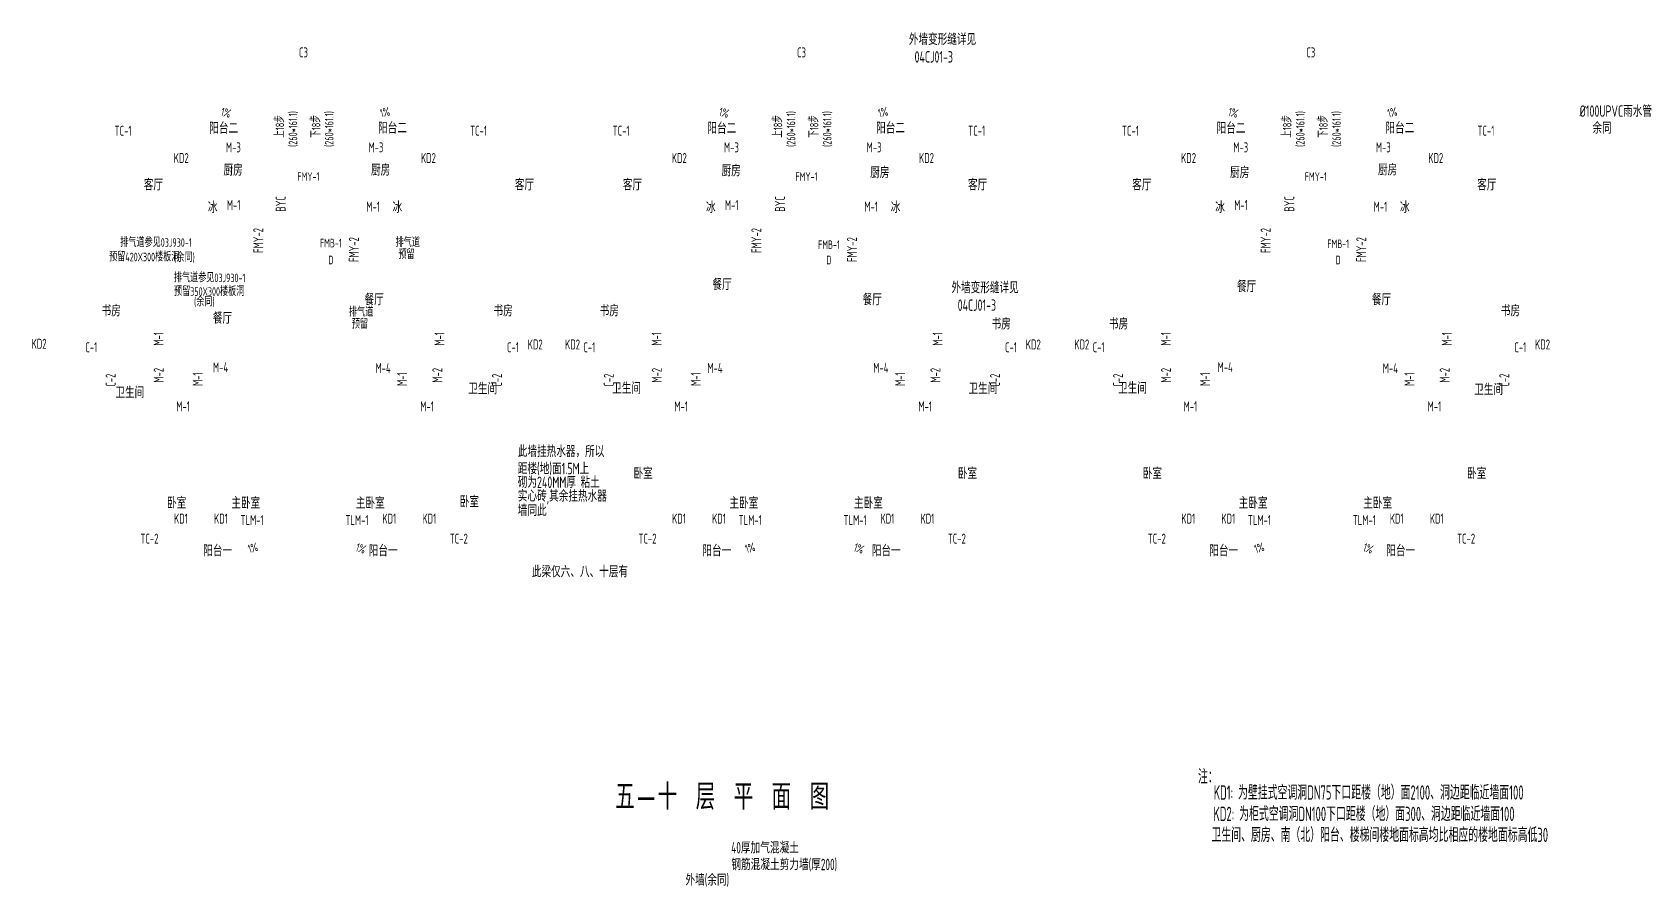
# Model space of a CAD drawing. Extents: x -726032 to 135930, y -151624 to 587044.
# Drawn here: x -133674 to -60358, y 190054 to 228893 of the extents above; entities that cross this region are included whole.
import ezdxf

# ---------------------------------------------------------------- set-up
doc = ezdxf.new("R2010")
doc.units = 0
doc.header["$LTSCALE"] = 1000
doc.header["$MEASUREMENT"] = 0
doc.linetypes.add('DASH', pattern=[0.35, 0.25, -0.1])
for name, color, linetype in [('PUB_DIM', 245, 'CONTINUOUS'), ('PUB_TEXT', 142, 'CONTINUOUS'), ('引线', 213, 'CONTINUOUS'), ('空调', 245, 'CONTINUOUS'), ('窗表', 71, 'CONTINUOUS'), ('门表', 74, 'CONTINUOUS'), ('雨水管', 20, 'CONTINUOUS')]:
    doc.layers.add(name, color=color, linetype=linetype)
doc.styles.add('_HZST', font='txt.shx', dxfattribs={"width": 0.8, "bigfont": 'HZST.shx'})
doc.styles.add('_HZTXT', font='isocp.shx', dxfattribs={"width": 0.8, "bigfont": 'hztxt.shx'})

msp = doc.modelspace()

# ---------------------------------------------------------------- texts
at = {"layer": 'PUB_DIM', "style": '_HZTXT', "width": 0.7}
for p in [(-120229.8, 218346.1), (-97609.8, 218346.1), (-74482.8, 218346.1)]:
    msp.add_text('D', height=390, dxfattribs=at).set_placement(p)
at = {"layer": 'PUB_TEXT'}
for s, height, style, width, p in [('阳台二', 520, '_HZTXT', 0.7, (-125635.6, 224273.9)), ('阳台二', 520, '_HZTXT', 0.7, (-117971.8, 224284)), ('阳台二', 520, '_HZTXT', 0.7, (-103015.6, 224273.9)), ('阳台二', 520, '_HZTXT', 0.7, (-95351.8, 224284)), ('阳台二', 520, '_HZTXT', 0.7, (-79888.6, 224273.9)), ('阳台二', 520, '_HZTXT', 0.7, (-72224.8, 224284)), ('厨房', 520, '_HZTXT', 0.7, (-124991.7, 222371.9)), ('厨房', 520, '_HZTXT', 0.7, (-118291.9, 222371.9)), ('厨房', 520, '_HZTXT', 0.7, (-102371.7, 222343.1)), ('厨房', 520, '_HZTXT', 0.7, (-72561.5, 222382.4)), ('客厅', 520, '_HZTXT', 0.7, (-128610.8, 221701.8)), ('客厅', 520, '_HZTXT', 0.7, (-111760.3, 221701.8)), ('客厅', 520, '_HZTXT', 0.7, (-106853.2, 221701.8)), ('厨房', 520, '_HZTXT', 0.7, (-95625.5, 222257.5)), ('客厅', 520, '_HZTXT', 0.7, (-91181.7, 221701.8)), ('客厅', 520, '_HZTXT', 0.7, (-83726.2, 221701.8)), ('厨房', 520, '_HZTXT', 0.7, (-79279.1, 222261.2)), ('客厅', 520, '_HZTXT', 0.7, (-68054.7, 221701.8)), ('冰', 520, '_HZTXT', 0.7, (-125698.9, 220679.3)), ('冰', 520, '_HZTXT', 0.7, (-117311.2, 220679.3)), ('冰', 520, '_HZTXT', 0.7, (-103078.9, 220679.3)), ('冰', 520, '_HZTXT', 0.7, (-94691.2, 220679.3)), ('冰', 520, '_HZTXT', 0.7, (-79951.9, 220679.3)), ('冰', 520, '_HZTXT', 0.7, (-71564.2, 220679.3)), ('餐厅', 520, '_HZTXT', 0.7, (-118585.8, 216484.3)), ('餐厅', 520, '_HZTXT', 0.7, (-102787.4, 217171)), ('餐厅', 520, '_HZTXT', 0.7, (-95965.8, 216484.3)), ('餐厅', 520, '_HZTXT', 0.7, (-78965.7, 217080.9)), ('餐厅', 520, '_HZTXT', 0.7, (-72838.8, 216484.3)), ('书房', 520, '_HZTXT', 0.7, (-130526.6, 215976.6)), ('书房', 520, '_HZTXT', 0.7, (-112728.2, 215976.6)), ('书房', 520, '_HZTXT', 0.7, (-107906.6, 215976.6)), ('书房', 520, '_HZTXT', 0.7, (-66981.2, 215976.6)), ('餐厅', 520, '_HZTXT', 0.7, (-125472.5, 215640.7)), ('书房', 520, '_HZTXT', 0.7, (-90108.2, 215379.7)), ('书房', 520, '_HZTXT', 0.7, (-84779.6, 215379.7)), ('卫生间', 520, '_HZTXT', 0.7, (-129902, 212258.8)), ('卫生间', 520, '_HZTXT', 0.7, (-113876, 212437.1)), ('卫生间', 520, '_HZTXT', 0.7, (-107343.1, 212454.8)), ('卫生间', 520, '_HZTXT', 0.7, (-91160.7, 212441.8)), ('卫生间', 520, '_HZTXT', 0.7, (-84367.4, 212462.5)), ('卫生间', 520, '_HZTXT', 0.7, (-68193, 212398)), ('卧室', 520, '_HZTXT', 0.7, (-106370.7, 208581.6)), ('卧室', 520, '_HZTXT', 0.7, (-91641.3, 208581.6)), ('卧室', 520, '_HZTXT', 0.7, (-83243.7, 208581.6)), ('卧室', 520, '_HZTXT', 0.7, (-68514.3, 208581.6)), ('卧室', 520, '_HZTXT', 0.7, (-127554.1, 207242.6)), ('主卧室', 520, '_HZTXT', 0.7, (-124636.1, 207238.8)), ('主卧室', 520, '_HZTXT', 0.7, (-118979.9, 207238.8)), ('卧室', 520, '_HZTXT', 0.7, (-114261.3, 207298)), ('主卧室', 520, '_HZTXT', 0.7, (-102016.1, 207238.8)), ('主卧室', 520, '_HZTXT', 0.7, (-96359.9, 207238.8)), ('主卧室', 520, '_HZTXT', 0.7, (-78889.1, 207238.8)), ('主卧室', 520, '_HZTXT', 0.7, (-73232.9, 207238.8)), ('阳台一', 520, '_HZTXT', 0.7, (-125913, 205070.6)), ('阳台一', 520, '_HZTXT', 0.7, (-118394.7, 205070.6)), ('阳台一', 520, '_HZTXT', 0.7, (-103242.9, 205070.6)), ('阳台一', 520, '_HZTXT', 0.7, (-95547.9, 205070.6)), ('阳台一', 520, '_HZTXT', 0.7, (-80221.5, 205070.6)), ('阳台一', 520, '_HZTXT', 0.7, (-72186.2, 205070.6)), ('注：', 650, '_HZTXT', 0.6, (-80737.4, 194736.5)), ('五-十 层 平 面 图', 1170, '_HZST', 0.8, (-107202.2, 193561.2)), ('KD1: 为壁挂式空调洞DN75下口距楼（地）面2100、洞边距临近墙面100', 650, '_HZTXT', 0.6, (-80021.4, 194011.9, -29952)), (' KD2: 为柜式空调洞DN100下口距楼（地）面300、洞边距临近墙面100', 650, '_HZTXT', 0.6, (-80257.1, 193039.9, -29952)), ('40厚加气混凝土', 520, '_HZTXT', 0.65, (-101930.1, 191567.1)), ('卫生间、厨房、南（北）阳台、楼梯间楼地面标高均比相应的楼地面标高低30', 650, '_HZTXT', 0.6, (-80123.8, 192085.6, -29952)), ('钢筋混凝土剪力墙(厚200)', 520, '_HZTXT', 0.65, (-101930.1, 190806.3)), ('外墙(余同)', 520, '_HZTXT', 0.65, (-104013.3, 190104.9))]:
    msp.add_text(s, height=height, dxfattribs=dict(at, style=style, width=width)).set_placement(p)
at = {"layer": 'PUB_TEXT', "style": '_HZTXT', "width": 0.65}
for s, p in [('上18步', (-122234.5, 224099.7)), ('(260*161.1)', (-121642.2, 223679.3)), ('下18步', (-120591.2, 224099.7)), ('(260*161.1)', (-119998.9, 223679.3)), ('上18步', (-99614.5, 224099.7)), ('(260*161.1)', (-99022.2, 223679.3)), ('下18步', (-97971.2, 224099.7)), ('(260*161.1)', (-97378.9, 223679.3)), ('上18步', (-76487.5, 224099.7)), ('(260*161.1)', (-75895.2, 223679.3)), ('下18步', (-74844.2, 224099.7)), ('(260*161.1)', (-74251.9, 223679.3))]:
    msp.add_text(s, height=390, rotation=90, dxfattribs=at).set_placement(p)
at = {"layer": '引线', "style": '_HZTXT', "width": 0.7}
for s, height, p in [('外墙变形缝详见', 520, (-93867.2, 228313.5)), ('04CJ01-3  ', 520, (-93606.9, 227514.4)), ('%%C100UPVC雨水管', 520, (-63403.5, 225049.3)), ('余同', 520, (-62824.4, 224284.3)), ('排气道参见03J930-1', 390, (-129683.5, 219140.5)), ('排气道', 390, (-117175.8, 219139.8)), ('预留420X300楼板洞', 390, (-130186.9, 218482)), ('(余同)', 390, (-127231.6, 218457.8)), ('预留', 390, (-117047.3, 218592.8)), ('排气道参见03J930-1', 390, (-127246.7, 217533.3)), ('预留350X300楼板洞', 390, (-127238, 216912.3)), ('外墙变形缝详见', 520, (-91934.1, 217028.4)), ('(余同)', 390, (-126328.7, 216442.7)), ('排气道', 390, (-119293.7, 215975.2)), ('04CJ01-3  ', 520, (-91649.7, 216229.3)), ('预留', 390, (-119165.1, 215428.2)), ('此墙挂热水器，所以', 520, (-111625.4, 209584.3)), ('距楼(地)面1.5M上', 520, (-111625.4, 208803)), ('砌为240MM厚 粘土', 520, (-111625.4, 208180)), ('实心砖,其余挂热水器', 520, (-111625.4, 207556.9)), ('墙同此', 520, (-111625.4, 206900)), ('此梁仅六、八、十层有', 520, (-110987.3, 204118.8))]:
    msp.add_text(s, height=height, dxfattribs=at).set_placement(p)
at = {"layer": '空调', "linetype": 'DASH', "ltscale": 0.5, "style": '_HZTXT', "width": 0.7}
for s, p in [('KD2', (-127249.7, 222948.2)), ('KD2', (-116023.7, 222948.2)), ('KD2', (-104629.7, 222948.2)), ('KD2', (-93403.7, 222948.2)), ('KD2', (-81502.7, 222948.2)), ('KD2', (-70276.7, 222948.2)), ('KD2', (-133704.9, 214504.7)), ('KD2', (-111174.7, 214474.1)), ('KD2', (-109478.8, 214474.1)), ('KD2', (-88554.7, 214474.1)), ('KD2', (-86351.8, 214474.1)), ('KD2', (-65427.7, 214474.1)), ('KD1', (-127236.8, 206559.2)), ('KD1', (-125419.6, 206559.2)), ('KD1', (-117771, 206559.2)), ('KD1', (-115953.8, 206559.2)), ('KD1', (-104616.8, 206559.2)), ('KD1', (-102799.6, 206559.2)), ('KD1', (-95151, 206559.2)), ('KD1', (-93333.8, 206559.2)), ('KD1', (-81489.8, 206559.2)), ('KD1', (-79672.6, 206559.2)), ('KD1', (-72024, 206559.2)), ('KD1', (-70206.8, 206559.2))]:
    msp.add_text(s, height=455, dxfattribs=at).set_placement(p)
at = {"layer": '窗表', "style": '_HZTXT', "width": 0.7}
for s, p in [('C3', (-121563.3, 227749)), ('C3', (-98943.3, 227749)), ('C3', (-75816.3, 227749)), ('TC-1', (-129936.8, 224188.3)), ('TC-1', (-113790.6, 224188.3)), ('TC-1', (-107316.8, 224188.3)), ('TC-1', (-91170.6, 224188.3)), ('TC-1', (-84189.8, 224188.3)), ('TC-1', (-68043.6, 224188.3)), ('C-1', (-131268.7, 214347.6)), ('C-1', (-112120.1, 214347.6)), ('C-1', (-108648.7, 214347.6)), ('C-1', (-89500.1, 214347.6)), ('C-1', (-85521.7, 214347.6)), ('C-1', (-66373.1, 214347.6)), ('TC-2', (-128763.7, 205648.8)), ('TC-2', (-114717.6, 205648.8)), ('TC-2', (-106143.7, 205648.8)), ('TC-2', (-92097.6, 205648.8)), ('TC-2', (-83016.7, 205648.8)), ('TC-2', (-68970.6, 205648.8))]:
    msp.add_text(s, height=455, dxfattribs=at).set_placement(p)
for p in [(-129885.7, 212779.5), (-112345.1, 212779.5), (-107265.7, 212779.5), (-89725.1, 212779.5), (-84138.7, 212779.5), (-66598.1, 212779.5)]:
    msp.add_text('C-2', height=455, rotation=90, dxfattribs=at).set_placement(p)
at = {"layer": '门表', "style": '_HZTXT', "width": 0.7}
for s, height, p in [('M-3', 455, (-124880.3, 223437.5)), ('M-3', 455, (-118404.2, 223437.5)), ('M-3', 455, (-102260.3, 223437.5)), ('M-3', 455, (-95784.2, 223437.5)), ('M-3', 455, (-79133.3, 223437.5)), ('M-3', 455, (-72657.2, 223437.5)), ('FMY-1', 390, (-121635.6, 222136.2)), ('FMY-1', 390, (-99015.6, 222136.2)), ('FMY-1', 390, (-75888.6, 222136.2)), ('M-1', 455, (-124838.7, 220812.9)), ('M-1', 455, (-118505.8, 220738.3)), ('M-1', 455, (-102218.7, 220812.9)), ('M-1', 455, (-95885.8, 220738.3)), ('M-1', 455, (-79091.7, 220812.9)), ('M-1', 455, (-72758.8, 220738.3)), ('FMB-1', 390, (-120608.7, 219115.4)), ('FMB-1', 390, (-97988.7, 219042.9)), ('FMB-1', 390, (-74861.7, 219082.4)), ('M-4', 455, (-125467.9, 213437.8)), ('M-4', 455, (-118087.2, 213403.7)), ('M-4', 455, (-103014.9, 213403.7)), ('M-4', 455, (-95483.1, 213413.3)), ('M-4', 455, (-79846, 213442.5)), ('M-4', 455, (-72344.2, 213394)), ('M-1', 455, (-127135.4, 211659.7)), ('M-1', 455, (-116053.6, 211659.7)), ('M-1', 455, (-104515.4, 211659.7)), ('M-1', 455, (-93433.6, 211659.7)), ('M-1', 455, (-81388.4, 211659.7)), ('M-1', 455, (-70306.6, 211659.7)), ('TLM-1', 455, (-124215.4, 206491.5)), ('TLM-1', 455, (-119451.4, 206491.5)), ('TLM-1', 455, (-101595.4, 206491.5)), ('TLM-1', 455, (-96831.4, 206491.5)), ('TLM-1', 455, (-78468.4, 206491.5)), ('TLM-1', 455, (-73704.4, 206491.5))]:
    msp.add_text(s, height=height, dxfattribs=at).set_placement(p)
for s, p in [('BYC', (-122167.8, 220740.7)), ('BYC', (-99491.9, 220740.7)), ('BYC', (-76364.9, 220740.7)), ('FMY-2', (-123184, 218862.9)), ('FMY-2', (-100564, 218862.9)), ('FMY-2', (-77437, 218862.9)), ('FMY-2', (-118843.5, 218448.4)), ('FMY-2', (-96223.5, 218448.4)), ('FMY-2', (-73096.5, 218448.4)), ('M-1', (-127715.4, 214648.9)), ('M-1', (-114956.9, 214648.9)), ('M-1', (-105095.4, 214648.9)), ('M-1', (-92336.9, 214648.9)), ('M-1', (-81968.4, 214648.9)), ('M-1', (-69209.9, 214648.9)), ('M-2', (-127707, 212966.8)), ('M-1', (-125935.2, 212817.3)), ('M-1', (-116655.7, 212817.3)), ('M-2', (-115052.3, 212966.8)), ('M-2', (-105087, 212966.8)), ('M-1', (-103315.2, 212817.3)), ('M-1', (-94035.7, 212817.3)), ('M-2', (-92432.3, 212966.8)), ('M-2', (-81960, 212966.8)), ('M-1', (-80188.2, 212817.3)), ('M-1', (-70908.7, 212817.3)), ('M-2', (-69305.3, 212966.8))]:
    msp.add_text(s, height=455, rotation=90, dxfattribs=at).set_placement(p)
at = {"layer": '雨水管', "style": '_HZTXT', "width": 0.7}
for rotation, p in [(345.95759, (-125137.7, 225101.4)), (14.04241, (-117822.3, 225015.3)), (345.95759, (-102517.7, 225101.4)), (14.04241, (-95202.3, 225015.3)), (345.95759, (-79390.7, 225101.4)), (14.04241, (-72075.3, 225015.3)), (18.224825, (-123803.2, 205203.9)), (341.775175, (-119018.1, 205314.9)), (18.224825, (-101220.2, 205203.9)), (341.775175, (-96398.1, 205314.9)), (18.224825, (-78099.2, 205203.9)), (341.775175, (-73271.1, 205314.9))]:
    msp.add_text('1%', height=390, rotation=rotation, dxfattribs=at).set_placement(p)

doc.saveas('drawing.dxf')
